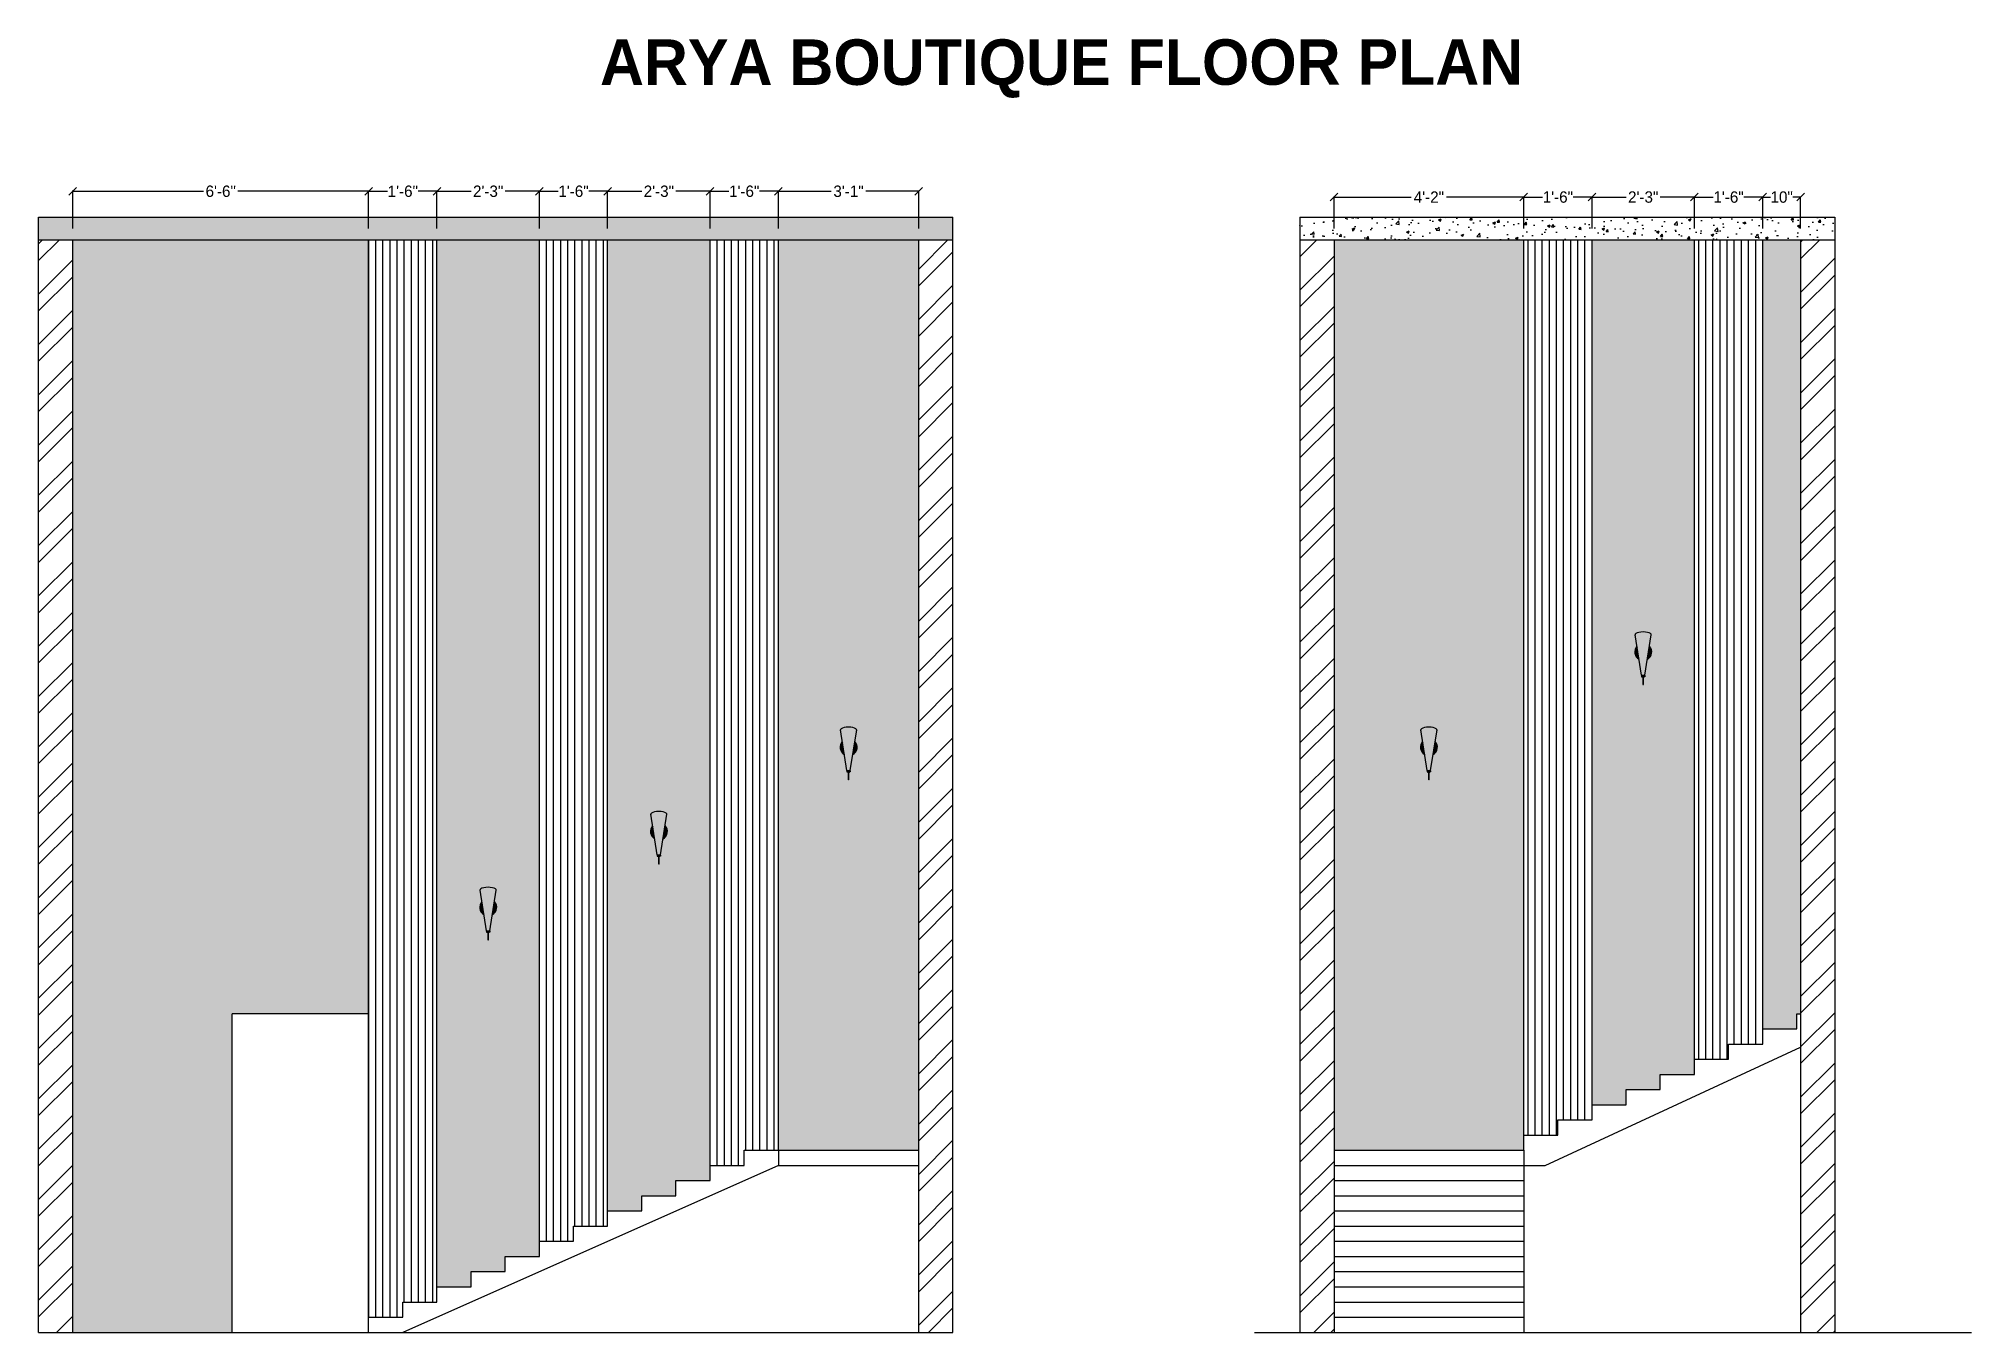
# Model space of a CAD drawing. Header units: inches. Extents: x 9636 to 21597, y -10243 to 557.
# Drawn here: x 18094 to 18603, y -4073 to -3732 of the extents above; entities that cross this region are included whole.
import ezdxf

# ---------------------------------------------------------------- set-up
doc = ezdxf.new("R2010")
doc.units = ezdxf.units.IN
doc.header["$MEASUREMENT"] = 0
doc.layers.add('IEL-HATCH-002', color=7, linetype='Continuous')
doc.styles.add('HEMI', font='stylu.ttf')
doc.styles.get("Standard").update_dxf_attribs({"font": 'arial.ttf'})
doc.dimstyles.get("Standard").update_dxf_attribs({"dimtxt": 0.18, "dimasz": 0.18, "dimexe": 0.18, "dimexo": 0.0625, "dimgap": 0.09, "dimtad": 0, "dimtih": 1, "dimtoh": 1, "dimdec": 0, "dimzin": 0, "dimdsep": 46, "dimlunit": 4, "dimtxsty": 'Standard', "dimcen": 0.09, "dimadec": 0, "dimazin": 0, "dimtfac": 1, "dimtdec": 0, "dimtofl": 0, "dimtmove": 0, "dimatfit": 3, "dimfxl": 1, "dimtolj": 1, "dimtzin": 0, "dimarcsym": 0})
pattern_1 = [(90, (4978.7535, -12425.654), (-1.875, 0), [])]
pattern_2 = [(45, (-590.134, 2269.9855), (-6.629126, 6.629126), []), (45, (-585.715, 2269.9855), (-6.629126, 6.629126), [])]

msp = doc.modelspace()

# ---------------------------------------------------------------- texts
at = {"color": 1, "lineweight": 15, "insert": (18509.41, -3732.23), "char_height": 12, "width": 292.2373, "attachment_point": 3, "rotation": 0.0094, "style": 'HEMI'}
msp.add_mtext('\\pxqc;{\\fStylus BT|b1|i0|c0|p34;ARYA BOUTIQUE FLOOR PLAN}', dxfattribs=at)

# ---------------------------------------------------------------- blocks, each defined once
blk = doc.blocks.new('A$C1D9450B6')
for p, q in [((50, 68), (2, 365)), ((73, 68), (121, 365)), ((50, 68), (73, 68)), ((50, 61), (73, 61)), ((55, 57), (68, 57))]:
    blk.add_line(p, q)
for points in [[(51, 68, 0.358502), (48, 64, 0.121009), (50, 61, 0.162278), (49, 58, 0.138426), (55, 57, -0.582953)], [(59, 57), (59, 3, 0.963649), (64, 3), (64, 57)], [(72, 68, -0.358502), (74, 64, -0.121009), (73, 61, -0.162278), (74, 58, -0.138426), (68, 57, 0.582953)]]:
    blk.add_lwpolyline(points, format="xyb")
for centre, major_axis, ratio, start_param, end_param in [((61, 365), (-59.6, 0), 0.342282, 3.031602, 6.393176), ((62, 239), (0, -62.2), 1, 3.986978, 5.756737), ((62, 239), (0, -57.5), 1, 4.055668, 5.688047), ((62, 239), (0, -62.2), 1, 6.785259, 8.603767), ((62, 239), (0, -57.5), 1, 6.85041, 8.538615)]:
    blk.add_ellipse(centre, major_axis=major_axis, ratio=ratio, start_param=start_param, end_param=end_param)
blk = doc.blocks.new('SRG')
at = {"layer": 'IEL-HATCH-002', "true_color": 0x000000, "transparency": 33554687}
h = blk.add_hatch(color=18, dxfattribs=at)
h.dxf.hatch_style = 1
h.set_gradient(color1=(244, 238, 81), name='INVCURVED')
edge = h.paths.add_edge_path()
edge.add_ellipse((13660.9, 8558.7), major_axis=(-6.65, 0), ratio=0.342282, start_angle=180, end_angle=360)
edge.add_line((13654.3, 8558.7), (13659.6, 8525.6))
edge.add_line((13659.6, 8525.6), (13662.2, 8525.6))
edge.add_line((13662.2, 8525.6), (13667.5, 8558.7))
at = {"layer": 'IEL-HATCH-002', "true_color": 0x636466, "transparency": 33554687}
h = blk.add_hatch(color=251, dxfattribs=at)
h.dxf.hatch_style = 1
edge = h.paths.add_edge_path(flags=17)
edge.add_ellipse((13661, 8544.6), major_axis=(4.54, 4.54), ratio=1, start_angle=97.3727, end_angle=190.9011)
edge.add_line((13657.4, 8539.3), (13655.9, 8548.5))
edge = h.paths.add_edge_path()
edge.add_ellipse((13661, 8544.6), major_axis=(4.54, 4.54), ratio=1, start_angle=97.3727, end_angle=190.9011, ccw=False)
edge.add_line((13655.9, 8548.5), (13655.8, 8549.2))
edge.add_ellipse((13661, 8544.6), major_axis=(4.91, 4.91), ratio=1, start_angle=93.437, end_angle=194.8368)
edge.add_line((13657.5, 8538.6), (13657.4, 8539.3))
edge = h.paths.add_edge_path(flags=17)
edge.add_ellipse((13661, 8544.6), major_axis=(-4.54, 4.54), ratio=1, start_angle=167.4996, end_angle=264.2266)
edge.add_line((13665.9, 8548.7), (13664.4, 8539.2))
edge = h.paths.add_edge_path()
edge.add_ellipse((13661, 8544.6), major_axis=(-4.91, 4.91), ratio=1, start_angle=163.7667, end_angle=267.9595)
edge.add_line((13666, 8549.4), (13665.9, 8548.7))
edge.add_ellipse((13661, 8544.6), major_axis=(-4.54, 4.54), ratio=1, start_angle=167.4996, end_angle=264.2266, ccw=False)
edge.add_line((13664.4, 8539.2), (13664.3, 8538.5))
h = blk.add_hatch(color=251, dxfattribs=at)
h.dxf.hatch_style = 1
h.paths.add_polyline_path([(13662, 8525.6), (13659.8, 8525.6, 0.358502), (13659.5, 8525.1, 0.121009), (13659.6, 8524.8), (13662.2, 8524.8, 0.121009), (13662.4, 8525.1, 0.358502)])
h.paths.add_polyline_path([(13662.2, 8524.8), (13659.6, 8524.8, 0.162278), (13659.5, 8524.5, 0.138426), (13660.2, 8524.4), (13661.6, 8524.4, 0.138426), (13662.3, 8524.5, 0.162278)])
h.paths.add_polyline_path([(13661.2, 8524.4), (13660.6, 8524.4), (13660.6, 8518.3, 0.963649), (13661.2, 8518.3)])
at = {"xscale": 0.1115278942367875, "yscale": 0.1115278942367875, "zscale": 0.1115278942367875}
blk.add_blockref('A$C1D9450B6', (13654.1, 8518), dxfattribs=at)
blk = doc.blocks.new('_Oblique')
at = {"color": 0, "linetype": 'ByBlock', "lineweight": -2}
blk.add_line((-0.5, -0.5), (0.5, 0.5), dxfattribs=at)
blk = doc.blocks.new('*D412')
at = {"color": 254, "lineweight": -2, "transparency": 16777216}
for p, q in [((18102.62, -3782.1), (18102.62, -3772.13)), ((18180.62, -3782.1), (18180.62, -3772.13))]:
    blk.add_line(p, q, dxfattribs=at)
at = {"color": 5, "lineweight": -2, "transparency": 16777216}
for p, q in [((18102.62, -3772.31), (18137.08, -3772.31)), ((18180.62, -3772.31), (18146.17, -3772.31))]:
    blk.add_line(p, q, dxfattribs=at)
at = {"layer": 'Defpoints', "color": 0, "transparency": 16777216}
for p in [(18180.62, -3772.31), (18102.62, -3785.1), (18180.62, -3785.1)]:
    blk.add_point(p, dxfattribs=at)
at = {"color": 5, "lineweight": -2, "transparency": 16777216, "xscale": 2, "yscale": 2, "zscale": 2, "rotation": 180}
blk.add_blockref('_Oblique', (18102.62, -3772.31), dxfattribs=at)
at = {"color": 5, "lineweight": -2, "transparency": 16777216, "xscale": 2, "yscale": 2, "zscale": 2}
blk.add_blockref('_Oblique', (18180.62, -3772.31), dxfattribs=at)
at = {"color": 5, "transparency": 16777216, "insert": (18141.62, -3772.31), "char_height": 3, "attachment_point": 5, "style": 'HEMI'}
blk.add_mtext('\\A1;6\'-6"', dxfattribs=at)
blk = doc.blocks.new('*D413')
at = {"color": 254, "lineweight": -2, "transparency": 16777216}
for p, q in [((18180.62, -3782.1), (18180.62, -3772.13)), ((18198.62, -3782.1), (18198.62, -3772.13))]:
    blk.add_line(p, q, dxfattribs=at)
at = {"color": 5, "lineweight": -2, "transparency": 16777216}
for p, q in [((18180.62, -3772.31), (18185.58, -3772.31)), ((18198.62, -3772.31), (18193.67, -3772.31))]:
    blk.add_line(p, q, dxfattribs=at)
at = {"layer": 'Defpoints', "color": 0, "transparency": 16777216}
for p in [(18198.62, -3772.31), (18180.62, -3785.1), (18198.62, -3785.1)]:
    blk.add_point(p, dxfattribs=at)
at = {"color": 5, "lineweight": -2, "transparency": 16777216, "xscale": 2, "yscale": 2, "zscale": 2, "rotation": 180}
blk.add_blockref('_Oblique', (18180.62, -3772.31), dxfattribs=at)
at = {"color": 5, "lineweight": -2, "transparency": 16777216, "xscale": 2, "yscale": 2, "zscale": 2}
blk.add_blockref('_Oblique', (18198.62, -3772.31), dxfattribs=at)
at = {"color": 5, "transparency": 16777216, "insert": (18189.62, -3772.31), "char_height": 3, "attachment_point": 5, "style": 'HEMI'}
blk.add_mtext('\\A1;1\'-6"', dxfattribs=at)
blk = doc.blocks.new('*D414')
at = {"color": 254, "lineweight": -2, "transparency": 16777216}
for p, q in [((18198.62, -3782.1), (18198.62, -3772.13)), ((18225.62, -3782.1), (18225.62, -3772.13))]:
    blk.add_line(p, q, dxfattribs=at)
at = {"color": 5, "lineweight": -2, "transparency": 16777216}
for p, q in [((18198.62, -3772.31), (18207.64, -3772.31)), ((18225.62, -3772.31), (18216.61, -3772.31))]:
    blk.add_line(p, q, dxfattribs=at)
at = {"layer": 'Defpoints', "color": 0, "transparency": 16777216}
for p in [(18225.62, -3772.31), (18198.62, -3785.1), (18225.62, -3785.1)]:
    blk.add_point(p, dxfattribs=at)
at = {"color": 5, "lineweight": -2, "transparency": 16777216, "xscale": 2, "yscale": 2, "zscale": 2, "rotation": 180}
blk.add_blockref('_Oblique', (18198.62, -3772.31), dxfattribs=at)
at = {"color": 5, "lineweight": -2, "transparency": 16777216, "xscale": 2, "yscale": 2, "zscale": 2}
blk.add_blockref('_Oblique', (18225.62, -3772.31), dxfattribs=at)
at = {"color": 5, "transparency": 16777216, "insert": (18212.12, -3772.31), "char_height": 3, "attachment_point": 5, "style": 'HEMI'}
blk.add_mtext('\\A1;2\'-3"', dxfattribs=at)
blk = doc.blocks.new('*D415')
at = {"color": 254, "lineweight": -2, "transparency": 16777216}
for p, q in [((18225.62, -3782.1), (18225.62, -3772.13)), ((18243.62, -3782.1), (18243.62, -3772.13))]:
    blk.add_line(p, q, dxfattribs=at)
at = {"color": 5, "lineweight": -2, "transparency": 16777216}
for p, q in [((18225.62, -3772.31), (18230.58, -3772.31)), ((18243.62, -3772.31), (18238.67, -3772.31))]:
    blk.add_line(p, q, dxfattribs=at)
at = {"layer": 'Defpoints', "color": 0, "transparency": 16777216}
for p in [(18243.62, -3772.31), (18225.62, -3785.1), (18243.62, -3785.1)]:
    blk.add_point(p, dxfattribs=at)
at = {"color": 5, "lineweight": -2, "transparency": 16777216, "xscale": 2, "yscale": 2, "zscale": 2, "rotation": 180}
blk.add_blockref('_Oblique', (18225.62, -3772.31), dxfattribs=at)
at = {"color": 5, "lineweight": -2, "transparency": 16777216, "xscale": 2, "yscale": 2, "zscale": 2}
blk.add_blockref('_Oblique', (18243.62, -3772.31), dxfattribs=at)
at = {"color": 5, "transparency": 16777216, "insert": (18234.62, -3772.31), "char_height": 3, "attachment_point": 5, "style": 'HEMI'}
blk.add_mtext('\\A1;1\'-6"', dxfattribs=at)
blk = doc.blocks.new('*D416')
at = {"color": 254, "lineweight": -2, "transparency": 16777216}
for p, q in [((18243.62, -3782.1), (18243.62, -3772.13)), ((18270.62, -3782.1), (18270.62, -3772.13))]:
    blk.add_line(p, q, dxfattribs=at)
at = {"color": 5, "lineweight": -2, "transparency": 16777216}
for p, q in [((18243.62, -3772.31), (18252.64, -3772.31)), ((18270.62, -3772.31), (18261.61, -3772.31))]:
    blk.add_line(p, q, dxfattribs=at)
at = {"layer": 'Defpoints', "color": 0, "transparency": 16777216}
for p in [(18270.62, -3772.31), (18243.62, -3785.1), (18270.62, -3785.1)]:
    blk.add_point(p, dxfattribs=at)
at = {"color": 5, "lineweight": -2, "transparency": 16777216, "xscale": 2, "yscale": 2, "zscale": 2, "rotation": 180}
blk.add_blockref('_Oblique', (18243.62, -3772.31), dxfattribs=at)
at = {"color": 5, "lineweight": -2, "transparency": 16777216, "xscale": 2, "yscale": 2, "zscale": 2}
blk.add_blockref('_Oblique', (18270.62, -3772.31), dxfattribs=at)
at = {"color": 5, "transparency": 16777216, "insert": (18257.12, -3772.31), "char_height": 3, "attachment_point": 5, "style": 'HEMI'}
blk.add_mtext('\\A1;2\'-3"', dxfattribs=at)
blk = doc.blocks.new('*D417')
at = {"color": 254, "lineweight": -2, "transparency": 16777216}
for p, q in [((18270.62, -3782.1), (18270.62, -3772.13)), ((18288.62, -3782.1), (18288.62, -3772.13))]:
    blk.add_line(p, q, dxfattribs=at)
at = {"color": 5, "lineweight": -2, "transparency": 16777216}
for p, q in [((18270.62, -3772.31), (18275.58, -3772.31)), ((18288.62, -3772.31), (18283.67, -3772.31))]:
    blk.add_line(p, q, dxfattribs=at)
at = {"layer": 'Defpoints', "color": 0, "transparency": 16777216}
for p in [(18288.62, -3772.31), (18270.62, -3785.1), (18288.62, -3785.1)]:
    blk.add_point(p, dxfattribs=at)
at = {"color": 5, "lineweight": -2, "transparency": 16777216, "xscale": 2, "yscale": 2, "zscale": 2, "rotation": 180}
blk.add_blockref('_Oblique', (18270.62, -3772.31), dxfattribs=at)
at = {"color": 5, "lineweight": -2, "transparency": 16777216, "xscale": 2, "yscale": 2, "zscale": 2}
blk.add_blockref('_Oblique', (18288.62, -3772.31), dxfattribs=at)
at = {"color": 5, "transparency": 16777216, "insert": (18279.62, -3772.31), "char_height": 3, "attachment_point": 5, "style": 'HEMI'}
blk.add_mtext('\\A1;1\'-6"', dxfattribs=at)
blk = doc.blocks.new('*D418')
at = {"color": 254, "lineweight": -2, "transparency": 16777216}
for p, q in [((18288.62, -3782.1), (18288.62, -3772.13)), ((18325.62, -3782.1), (18325.62, -3772.13))]:
    blk.add_line(p, q, dxfattribs=at)
at = {"color": 5, "lineweight": -2, "transparency": 16777216}
for p, q in [((18288.62, -3772.31), (18302.54, -3772.31)), ((18325.62, -3772.31), (18311.7, -3772.31))]:
    blk.add_line(p, q, dxfattribs=at)
at = {"layer": 'Defpoints', "color": 0, "transparency": 16777216}
for p in [(18325.62, -3772.31), (18288.62, -3785.1), (18325.62, -3785.1)]:
    blk.add_point(p, dxfattribs=at)
at = {"color": 5, "lineweight": -2, "transparency": 16777216, "xscale": 2, "yscale": 2, "zscale": 2, "rotation": 180}
blk.add_blockref('_Oblique', (18288.62, -3772.31), dxfattribs=at)
at = {"color": 5, "lineweight": -2, "transparency": 16777216, "xscale": 2, "yscale": 2, "zscale": 2}
blk.add_blockref('_Oblique', (18325.62, -3772.31), dxfattribs=at)
at = {"color": 5, "transparency": 16777216, "insert": (18307.12, -3772.31), "char_height": 3, "attachment_point": 5, "style": 'HEMI'}
blk.add_mtext('\\A1;3\'-1"', dxfattribs=at)
blk = doc.blocks.new('*D419')
at = {"color": 254, "lineweight": -2, "transparency": 16777216}
for p, q in [((18435.11, -3782.1), (18435.11, -3773.66)), ((18485.11, -3782.1), (18485.11, -3773.66))]:
    blk.add_line(p, q, dxfattribs=at)
at = {"color": 5, "lineweight": -2, "transparency": 16777216}
for p, q in [((18435.11, -3773.84), (18455.48, -3773.84)), ((18485.11, -3773.84), (18464.74, -3773.84))]:
    blk.add_line(p, q, dxfattribs=at)
at = {"layer": 'Defpoints', "color": 0, "transparency": 16777216}
for p in [(18485.11, -3773.84), (18435.11, -3785.1), (18485.11, -3785.1)]:
    blk.add_point(p, dxfattribs=at)
at = {"color": 5, "lineweight": -2, "transparency": 16777216, "xscale": 2, "yscale": 2, "zscale": 2, "rotation": 180}
blk.add_blockref('_Oblique', (18435.11, -3773.84), dxfattribs=at)
at = {"color": 5, "lineweight": -2, "transparency": 16777216, "xscale": 2, "yscale": 2, "zscale": 2}
blk.add_blockref('_Oblique', (18485.11, -3773.84), dxfattribs=at)
at = {"color": 5, "transparency": 16777216, "insert": (18460.11, -3773.84), "char_height": 3, "attachment_point": 5, "style": 'HEMI'}
blk.add_mtext('\\A1;4\'-2"', dxfattribs=at)
blk = doc.blocks.new('*D420')
at = {"color": 254, "lineweight": -2, "transparency": 16777216}
for p, q in [((18485.11, -3782.1), (18485.11, -3773.66)), ((18503.11, -3782.1), (18503.11, -3773.66))]:
    blk.add_line(p, q, dxfattribs=at)
at = {"color": 5, "lineweight": -2, "transparency": 16777216}
for p, q in [((18485.11, -3773.84), (18490.06, -3773.84)), ((18503.11, -3773.84), (18498.16, -3773.84))]:
    blk.add_line(p, q, dxfattribs=at)
at = {"layer": 'Defpoints', "color": 0, "transparency": 16777216}
for p in [(18503.11, -3773.84), (18485.11, -3785.1), (18503.11, -3785.1)]:
    blk.add_point(p, dxfattribs=at)
at = {"color": 5, "lineweight": -2, "transparency": 16777216, "xscale": 2, "yscale": 2, "zscale": 2, "rotation": 180}
blk.add_blockref('_Oblique', (18485.11, -3773.84), dxfattribs=at)
at = {"color": 5, "lineweight": -2, "transparency": 16777216, "xscale": 2, "yscale": 2, "zscale": 2}
blk.add_blockref('_Oblique', (18503.11, -3773.84), dxfattribs=at)
at = {"color": 5, "transparency": 16777216, "insert": (18494.11, -3773.84), "char_height": 3, "attachment_point": 5, "style": 'HEMI'}
blk.add_mtext('\\A1;1\'-6"', dxfattribs=at)
blk = doc.blocks.new('*D421')
at = {"color": 254, "lineweight": -2, "transparency": 16777216}
for p, q in [((18503.11, -3782.1), (18503.11, -3773.66)), ((18530.11, -3782.1), (18530.11, -3773.66))]:
    blk.add_line(p, q, dxfattribs=at)
at = {"color": 5, "lineweight": -2, "transparency": 16777216}
for p, q in [((18503.11, -3773.84), (18512.12, -3773.84)), ((18530.11, -3773.84), (18521.1, -3773.84))]:
    blk.add_line(p, q, dxfattribs=at)
at = {"layer": 'Defpoints', "color": 0, "transparency": 16777216}
for p in [(18530.11, -3773.84), (18503.11, -3785.1), (18530.11, -3785.1)]:
    blk.add_point(p, dxfattribs=at)
at = {"color": 5, "lineweight": -2, "transparency": 16777216, "xscale": 2, "yscale": 2, "zscale": 2, "rotation": 180}
blk.add_blockref('_Oblique', (18503.11, -3773.84), dxfattribs=at)
at = {"color": 5, "lineweight": -2, "transparency": 16777216, "xscale": 2, "yscale": 2, "zscale": 2}
blk.add_blockref('_Oblique', (18530.11, -3773.84), dxfattribs=at)
at = {"color": 5, "transparency": 16777216, "insert": (18516.61, -3773.84), "char_height": 3, "attachment_point": 5, "style": 'HEMI'}
blk.add_mtext('\\A1;2\'-3"', dxfattribs=at)
blk = doc.blocks.new('*D422')
at = {"color": 254, "lineweight": -2, "transparency": 16777216}
for p, q in [((18530.11, -3782.1), (18530.11, -3773.66)), ((18548.11, -3782.1), (18548.11, -3773.66))]:
    blk.add_line(p, q, dxfattribs=at)
at = {"color": 5, "lineweight": -2, "transparency": 16777216}
for p, q in [((18530.11, -3773.84), (18535.06, -3773.84)), ((18548.11, -3773.84), (18543.16, -3773.84))]:
    blk.add_line(p, q, dxfattribs=at)
at = {"layer": 'Defpoints', "color": 0, "transparency": 16777216}
for p in [(18548.11, -3773.84), (18530.11, -3785.1), (18548.11, -3785.1)]:
    blk.add_point(p, dxfattribs=at)
at = {"color": 5, "lineweight": -2, "transparency": 16777216, "xscale": 2, "yscale": 2, "zscale": 2, "rotation": 180}
blk.add_blockref('_Oblique', (18530.11, -3773.84), dxfattribs=at)
at = {"color": 5, "lineweight": -2, "transparency": 16777216, "xscale": 2, "yscale": 2, "zscale": 2}
blk.add_blockref('_Oblique', (18548.11, -3773.84), dxfattribs=at)
at = {"color": 5, "transparency": 16777216, "insert": (18539.11, -3773.84), "char_height": 3, "attachment_point": 5, "style": 'HEMI'}
blk.add_mtext('\\A1;1\'-6"', dxfattribs=at)
blk = doc.blocks.new('*D423')
at = {"color": 254, "lineweight": -2, "transparency": 16777216}
for p, q in [((18548.11, -3782.1), (18548.11, -3773.66)), ((18558.11, -3782.1), (18558.11, -3773.66))]:
    blk.add_line(p, q, dxfattribs=at)
at = {"color": 5, "lineweight": -2, "transparency": 16777216}
for p, q in [((18548.11, -3773.84), (18550.2, -3773.84)), ((18558.11, -3773.84), (18556.02, -3773.84))]:
    blk.add_line(p, q, dxfattribs=at)
at = {"layer": 'Defpoints', "color": 0, "transparency": 16777216}
for p in [(18558.11, -3773.84), (18548.11, -3785.1), (18558.11, -3785.1)]:
    blk.add_point(p, dxfattribs=at)
at = {"color": 5, "lineweight": -2, "transparency": 16777216, "xscale": 2, "yscale": 2, "zscale": 2, "rotation": 180}
blk.add_blockref('_Oblique', (18548.11, -3773.84), dxfattribs=at)
at = {"color": 5, "lineweight": -2, "transparency": 16777216, "xscale": 2, "yscale": 2, "zscale": 2}
blk.add_blockref('_Oblique', (18558.11, -3773.84), dxfattribs=at)
at = {"color": 5, "transparency": 16777216, "insert": (18553.11, -3773.84), "char_height": 3, "attachment_point": 5, "style": 'HEMI'}
blk.add_mtext('\\A1;10"', dxfattribs=at)

# ---------------------------------------------------------------- dimensions: what is measured, and where the dimension line sits
at = {"color": 18, "true_color": 0x000000}
for base, p1, p2, override, picture, middle in [((18180.62, -3772.31), (18102.62, -3785.1), (18180.62, -3785.1), {"dimtxt": 3, "dimasz": 2, "dimexo": 3, "dimtxsty": 'HEMI', "dimblk": 'Oblique', "dimcen": 0, "dimclrd": 5, "dimclre": 254, "dimclrt": 5, "dimldrblk": 'Oblique', "dimfxl": 0.03937, "dimarcsym": 1}, '*D412', (18141.62, -3772.31)), ((18198.62, -3772.31), (18180.62, -3785.1), (18198.62, -3785.1), {"dimtxt": 3, "dimasz": 2, "dimexo": 3, "dimtxsty": 'HEMI', "dimblk": 'Oblique', "dimcen": 0, "dimclrd": 5, "dimclre": 254, "dimclrt": 5, "dimtmove": 1, "dimldrblk": 'Oblique', "dimfxl": 0.03937, "dimarcsym": 1}, '*D413', (18189.62, -3772.31)), ((18225.62, -3772.31), (18198.62, -3785.1), (18225.62, -3785.1), {"dimtxt": 3, "dimasz": 2, "dimexo": 3, "dimtxsty": 'HEMI', "dimblk": 'Oblique', "dimcen": 0, "dimclrd": 5, "dimclre": 254, "dimclrt": 5, "dimtmove": 1, "dimldrblk": 'Oblique', "dimfxl": 0.03937, "dimarcsym": 1}, '*D414', (18212.12, -3772.31)), ((18243.62, -3772.31), (18225.62, -3785.1), (18243.62, -3785.1), {"dimtxt": 3, "dimasz": 2, "dimexo": 3, "dimtxsty": 'HEMI', "dimblk": 'Oblique', "dimcen": 0, "dimclrd": 5, "dimclre": 254, "dimclrt": 5, "dimtmove": 1, "dimldrblk": 'Oblique', "dimfxl": 0.03937, "dimarcsym": 1}, '*D415', (18234.62, -3772.31)), ((18270.62, -3772.31), (18243.62, -3785.1), (18270.62, -3785.1), {"dimtxt": 3, "dimasz": 2, "dimexo": 3, "dimtxsty": 'HEMI', "dimblk": 'Oblique', "dimcen": 0, "dimclrd": 5, "dimclre": 254, "dimclrt": 5, "dimtmove": 1, "dimldrblk": 'Oblique', "dimfxl": 0.03937, "dimarcsym": 1}, '*D416', (18257.12, -3772.31)), ((18288.62, -3772.31), (18270.62, -3785.1), (18288.62, -3785.1), {"dimtxt": 3, "dimasz": 2, "dimexo": 3, "dimtxsty": 'HEMI', "dimblk": 'Oblique', "dimcen": 0, "dimclrd": 5, "dimclre": 254, "dimclrt": 5, "dimtmove": 1, "dimldrblk": 'Oblique', "dimfxl": 0.03937, "dimarcsym": 1}, '*D417', (18279.62, -3772.31)), ((18325.62, -3772.31), (18288.62, -3785.1), (18325.62, -3785.1), {"dimtxt": 3, "dimasz": 2, "dimexo": 3, "dimtxsty": 'HEMI', "dimblk": 'Oblique', "dimcen": 0, "dimclrd": 5, "dimclre": 254, "dimclrt": 5, "dimtmove": 1, "dimldrblk": 'Oblique', "dimfxl": 0.03937, "dimarcsym": 1}, '*D418', (18307.12, -3772.31)), ((18485.11, -3773.84), (18435.11, -3785.1), (18485.11, -3785.1), {"dimtxt": 3, "dimasz": 2, "dimexo": 3, "dimtxsty": 'HEMI', "dimblk": 'Oblique', "dimcen": 0, "dimclrd": 5, "dimclre": 254, "dimclrt": 5, "dimldrblk": 'Oblique', "dimfxl": 0.03937, "dimarcsym": 1}, '*D419', (18460.11, -3773.84)), ((18503.11, -3773.84), (18485.11, -3785.1), (18503.11, -3785.1), {"dimtxt": 3, "dimasz": 2, "dimexo": 3, "dimtxsty": 'HEMI', "dimblk": 'Oblique', "dimcen": 0, "dimclrd": 5, "dimclre": 254, "dimclrt": 5, "dimtmove": 1, "dimldrblk": 'Oblique', "dimfxl": 0.03937, "dimarcsym": 1}, '*D420', (18494.11, -3773.84)), ((18530.11, -3773.84), (18503.11, -3785.1), (18530.11, -3785.1), {"dimtxt": 3, "dimasz": 2, "dimexo": 3, "dimtxsty": 'HEMI', "dimblk": 'Oblique', "dimcen": 0, "dimclrd": 5, "dimclre": 254, "dimclrt": 5, "dimtmove": 1, "dimldrblk": 'Oblique', "dimfxl": 0.03937, "dimarcsym": 1}, '*D421', (18516.61, -3773.84)), ((18548.11, -3773.84), (18530.11, -3785.1), (18548.11, -3785.1), {"dimtxt": 3, "dimasz": 2, "dimexo": 3, "dimtxsty": 'HEMI', "dimblk": 'Oblique', "dimcen": 0, "dimclrd": 5, "dimclre": 254, "dimclrt": 5, "dimtmove": 1, "dimldrblk": 'Oblique', "dimfxl": 0.03937, "dimarcsym": 1}, '*D422', (18539.11, -3773.84)), ((18558.11, -3773.84), (18548.11, -3785.1), (18558.11, -3785.1), {"dimtxt": 3, "dimasz": 2, "dimexo": 3, "dimtxsty": 'HEMI', "dimblk": 'Oblique', "dimcen": 0, "dimclrd": 5, "dimclre": 254, "dimclrt": 5, "dimtmove": 1, "dimldrblk": 'Oblique', "dimfxl": 0.03937, "dimarcsym": 1}, '*D423', (18553.11, -3773.84))]:
    dim = msp.add_linear_dim(base=base, p1=p1, p2=p2, dimstyle='Standard', override=override, dxfattribs=at)
    dim.commit()
    dim.dimension.update_dxf_attribs({"geometry": picture, "text_midpoint": middle})

# ---------------------------------------------------------------- hatches: boundary and pattern name
at = {"layer": 'IEL-HATCH-002', "true_color": 0x939598, "transparency": 33554687}
h = msp.add_hatch(dxfattribs=at)
h.set_pattern_fill('AR-CONC', color=252)
h.set_pattern_definition([(50, (5414.645, -12768.3306), (7.1726018, -0.6275213), [0.75, -8.25]), (355, (5414.645, -12768.3306), (-1.3875133, 7.5219213), [0.6, -6.6]), (100.451444, (5415.243, -12768.383), (5.7850885, 6.8944), [0.637402, -7.011421]), (46.1842, (5414.645, -12766.331), (10.6724133, -1.655193), [1.125, -12.375]), (96.635635, (5415.535, -12766.469), (9.3466195, 9.741186), [0.9561034, -10.5171376]), (351.18416, (5414.645, -12766.331), (9.3466195, 9.741186), [0.9, -9.9]), (21, (5415.645, -12766.8306), (5.9690705, -4.026189), [0.75, -8.25]), (326, (5415.645, -12766.8306), (2.4331533, 7.2515005), [0.6, -6.6]), (71.451445, (5416.1426, -12767.166), (8.4022238, 3.2253115), [0.637402, -7.011421]), (37.5, (5414.6452, -12768.3306), (0.12159855, 3.32893854), [0, -6.52, 0, -6.7, 0, -6.625]), (7.5, (5414.6452, -12768.3306), (2.6306954, 3.9441171), [0, -3.82, 0, -6.37, 0, -2.525]), (327.5, (5412.4152, -12768.3306), (5.33822436, -0.2255487), [0, -2.5, 0, -7.8, 0, -10.35]), (317.5, (5411.415, -12768.3306), (5.8318617, 1.0010498), [0, -3.25, 0, -5.18, 0, -7.35])])
h.paths.add_polyline_path([(18334.62, -3779.1), (18093.62, -3779.1), (18093.62, -3785.1), (18334.62, -3785.1)])
h = msp.add_hatch(dxfattribs=at)
h.set_pattern_fill('AR-CONC', color=252)
h.set_pattern_definition([(50, (5747.132, -12768.3306), (7.1726018, -0.6275213), [0.75, -8.25]), (355, (5747.132, -12768.3306), (-1.3875133, 7.5219213), [0.6, -6.6]), (100.451444, (5747.73, -12768.383), (5.7850885, 6.8944), [0.637402, -7.011421]), (46.1842, (5747.132, -12766.331), (10.6724133, -1.655193), [1.125, -12.375]), (96.635635, (5748.021, -12766.469), (9.3466195, 9.741186), [0.9561034, -10.5171376]), (351.18416, (5747.132, -12766.331), (9.3466195, 9.741186), [0.9, -9.9]), (21, (5748.132, -12766.8306), (5.9690705, -4.026189), [0.75, -8.25]), (326, (5748.132, -12766.8306), (2.4331533, 7.2515005), [0.6, -6.6]), (71.451445, (5748.6295, -12767.166), (8.4022238, 3.2253115), [0.637402, -7.011421]), (37.5, (5747.132, -12768.3306), (0.12159855, 3.32893854), [0, -6.52, 0, -6.7, 0, -6.625]), (7.5, (5747.132, -12768.3306), (2.6306954, 3.9441171), [0, -3.82, 0, -6.37, 0, -2.525]), (327.5, (5744.902, -12768.3306), (5.33822436, -0.2255487), [0, -2.5, 0, -7.8, 0, -10.35]), (317.5, (5743.902, -12768.3306), (5.8318617, 1.0010498), [0, -3.25, 0, -5.18, 0, -7.35])])
h.paths.add_polyline_path([(18567.11, -3779.1), (18426.11, -3779.1), (18426.11, -3785.1), (18567.11, -3785.1)])
at = {"layer": 'IEL-HATCH-002', "true_color": 0xf27172, "transparency": 33554687}
h = msp.add_hatch(dxfattribs=at)
h.set_pattern_fill('ANSI32', color=11, scale=25)
h.set_pattern_definition(pattern_2)
h.paths.add_polyline_path([(18102.62, -3785.1), (18093.62, -3785.1), (18093.62, -4073.1), (18102.62, -4073.1)])
h.paths.add_polyline_path([(18334.62, -3785.1), (18325.62, -3785.1), (18325.62, -4073.1), (18334.62, -4073.1)])
at = {"layer": 'IEL-HATCH-002', "true_color": 0xf6f1ef, "transparency": 33554687}
h = msp.add_hatch(color=7, dxfattribs=at)
h.dxf.hatch_style = 1
h.paths.add_polyline_path([(18180.62, -3785.1), (18102.62, -3785.1), (18102.62, -4073.1), (18144.62, -4073.1), (18144.62, -3989.1), (18180.62, -3989.1)])
h.paths.add_polyline_path([(18225.62, -3785.1), (18198.62, -3785.1), (18198.62, -4061.1), (18207.62, -4061.1), (18207.62, -4057.1), (18216.62, -4057.1), (18216.62, -4053.1), (18225.62, -4053.1), (18225.62, -4049.1)])
h.paths.add_polyline_path([(18270.62, -3785.1), (18243.62, -3785.1), (18243.62, -4041.1), (18252.62, -4041.1), (18252.62, -4037.1), (18261.62, -4037.1), (18261.62, -4033.1), (18270.62, -4033.1), (18270.62, -4029.1)])
h.paths.add_polyline_path([(18325.62, -3785.1), (18288.62, -3785.1), (18288.62, -4025.1), (18325.62, -4025.1)])
at = {"layer": 'IEL-HATCH-002', "true_color": 0xad8771, "transparency": 33554687}
h = msp.add_hatch(dxfattribs=at)
h.set_pattern_fill('ANSI31', color=23, scale=15, angle=45)
h.set_pattern_definition(pattern_1)
h.paths.add_polyline_path([(18198.62, -3785.1), (18180.62, -3785.1), (18180.62, -4069.1), (18189.62, -4069.1), (18189.62, -4065.1), (18198.62, -4065.1), (18198.62, -4061.1)])
h.paths.add_polyline_path([(18243.62, -3785.1), (18225.62, -3785.1), (18225.62, -4049.1), (18234.62, -4049.1), (18234.62, -4045.1), (18243.62, -4045.1), (18243.62, -4041.1)])
h.paths.add_polyline_path([(18288.62, -3785.1), (18270.62, -3785.1), (18270.62, -4029.1), (18279.62, -4029.1), (18279.62, -4025.1), (18288.62, -4025.1)])
at = {"layer": 'IEL-HATCH-002', "true_color": 0xf27172, "transparency": 33554687}
h = msp.add_hatch(dxfattribs=at)
h.set_pattern_fill('ANSI32', color=11, scale=25)
h.set_pattern_definition(pattern_2)
h.paths.add_polyline_path([(18435.11, -3785.1), (18426.11, -3785.1), (18426.11, -4073.1), (18435.11, -4073.1)])
h.paths.add_polyline_path([(18567.11, -3785.1), (18558.11, -3785.1), (18558.11, -4073.1), (18567.11, -4073.1)])
at = {"layer": 'IEL-HATCH-002', "true_color": 0xf6f1ef, "transparency": 33554687}
h = msp.add_hatch(color=7, dxfattribs=at)
h.dxf.hatch_style = 1
h.paths.add_polyline_path([(18485.11, -3785.1), (18435.11, -3785.1), (18435.11, -4025.1), (18485.11, -4025.1), (18485.11, -4021.1)])
h.paths.add_polyline_path([(18530.11, -3785.1), (18503.11, -3785.1), (18503.11, -4013.1), (18512.11, -4013.1), (18512.11, -4009.1), (18521.11, -4009.1), (18521.11, -4005.1), (18530.11, -4005.1), (18530.11, -4001.1)])
h.paths.add_polyline_path([(18558.11, -3785.1), (18548.11, -3785.1), (18548.11, -3993.1), (18557.11, -3993.1), (18557.11, -3989.1), (18558.11, -3989.1)])
at = {"layer": 'IEL-HATCH-002', "true_color": 0xad8771, "transparency": 33554687}
h = msp.add_hatch(dxfattribs=at)
h.set_pattern_fill('ANSI31', color=23, scale=15, angle=45)
h.set_pattern_definition(pattern_1)
h.paths.add_polyline_path([(18503.11, -3785.1), (18485.11, -3785.1), (18485.11, -4021.1), (18494.11, -4021.1), (18494.11, -4017.1), (18503.11, -4017.1), (18503.11, -4013.1)])
h.paths.add_polyline_path([(18548.11, -3785.1), (18530.11, -3785.1), (18530.11, -4001.1), (18539.11, -4001.1), (18539.11, -3997.1), (18548.11, -3997.1), (18548.11, -3993.1)])

# ---------------------------------------------------------------- linework, layer by layer
at = {"color": 18, "true_color": 0x000000}
for p, q in [((18093.62, -4073.1), (18093.62, -3779.1)), ((18093.62, -3779.1), (18334.62, -3779.1)), ((18334.62, -4073.1), (18334.62, -3779.1)), ((18426.11, -3779.1), (18426.11, -4073.1)), ((18567.11, -3779.1), (18567.11, -4073.1)), ((18093.62, -3785.1), (18334.62, -3785.1)), ((18102.62, -4073.1), (18102.62, -3785.1)), ((18180.62, -4073.1), (18180.62, -3785.1)), ((18198.62, -4061.1), (18198.62, -3785.1)), ((18225.62, -4049.1), (18225.62, -3785.1)), ((18243.62, -4041.1), (18243.62, -3785.1)), ((18270.62, -4029.1), (18270.62, -3785.1)), ((18288.62, -4025.1), (18288.62, -3785.1)), ((18325.62, -4073.1), (18325.62, -3785.1)), ((18435.11, -3785.1), (18435.11, -4073.1)), ((18485.11, -4023.1), (18485.11, -3785.1)), ((18503.11, -4013.1), (18503.11, -3785.1)), ((18530.11, -4001.1), (18530.11, -3785.1)), ((18548.11, -3993.1), (18548.11, -3785.1)), ((18558.11, -3785.1), (18558.11, -4073.1)), ((18144.62, -4073.1), (18144.62, -3989.1)), ((18180.62, -3989.1), (18144.62, -3989.1)), ((18180.62, -4073.1), (18180.62, -3989.1)), ((18557.11, -3993.1), (18557.11, -3989.1)), ((18557.11, -3989.1), (18558.11, -3989.1)), ((18548.11, -3997.1), (18548.11, -3993.1)), ((18548.11, -3993.1), (18557.11, -3993.1)), ((18490.76, -4029.1), (18558.11, -3997.92)), ((18539.11, -4001.1), (18539.11, -3997.1)), ((18539.11, -3997.1), (18548.11, -3997.1)), ((18530.11, -4005.1), (18530.11, -4001.1)), ((18530.11, -4001.1), (18539.11, -4001.1)), ((18512.11, -4013.1), (18512.11, -4009.1)), ((18512.11, -4009.1), (18521.11, -4009.1)), ((18521.11, -4009.1), (18521.11, -4005.1)), ((18521.11, -4005.1), (18530.11, -4005.1)), ((18503.11, -4017.1), (18503.11, -4013.1)), ((18503.11, -4013.1), (18512.11, -4013.1)), ((18494.11, -4021.1), (18494.11, -4017.1)), ((18494.11, -4017.1), (18503.11, -4017.1)), ((18485.11, -4025.1), (18485.11, -4021.1)), ((18485.11, -4021.1), (18494.11, -4021.1)), ((18288.62, -4029.1), (18189.62, -4073.1)), ((18270.62, -4033.1), (18270.62, -4029.1)), ((18270.62, -4029.1), (18279.62, -4029.1)), ((18279.62, -4029.1), (18279.62, -4025.1)), ((18279.62, -4025.1), (18288.62, -4025.1)), ((18288.62, -4025.1), (18325.62, -4025.1)), ((18288.62, -4025.1), (18288.62, -4029.1)), ((18288.62, -4029.1), (18325.62, -4029.1)), ((18435.11, -4025.1), (18485.11, -4025.1)), ((18435.11, -4029.1), (18485.11, -4029.1)), ((18485.11, -4025.1), (18485.11, -4073.1)), ((18485.11, -4029.1), (18490.76, -4029.1)), ((18261.62, -4037.1), (18261.62, -4033.1)), ((18261.62, -4033.1), (18270.62, -4033.1)), ((18435.11, -4033.1), (18485.11, -4033.1)), ((18252.62, -4041.1), (18252.62, -4037.1)), ((18252.62, -4037.1), (18261.62, -4037.1)), ((18435.11, -4037.1), (18485.11, -4037.1)), ((18234.62, -4049.1), (18234.62, -4045.1)), ((18234.62, -4045.1), (18243.62, -4045.1)), ((18243.62, -4045.1), (18243.62, -4041.1)), ((18243.62, -4041.1), (18252.62, -4041.1)), ((18435.11, -4041.1), (18485.11, -4041.1)), ((18435.11, -4045.1), (18485.11, -4045.1)), ((18225.62, -4053.1), (18225.62, -4049.1)), ((18225.62, -4049.1), (18234.62, -4049.1)), ((18435.11, -4049.1), (18485.11, -4049.1)), ((18216.62, -4057.1), (18216.62, -4053.1)), ((18216.62, -4053.1), (18225.62, -4053.1)), ((18435.11, -4053.1), (18485.11, -4053.1)), ((18207.62, -4061.1), (18207.62, -4057.1)), ((18207.62, -4057.1), (18216.62, -4057.1)), ((18435.11, -4057.1), (18485.11, -4057.1)), ((18189.62, -4069.1), (18189.62, -4065.1)), ((18189.62, -4065.1), (18198.62, -4065.1)), ((18198.62, -4065.1), (18198.62, -4061.1)), ((18198.62, -4061.1), (18207.62, -4061.1)), ((18435.11, -4061.1), (18485.11, -4061.1)), ((18435.11, -4065.1), (18485.11, -4065.1)), ((18180.62, -4073.1), (18180.62, -4069.1)), ((18180.62, -4069.1), (18189.62, -4069.1)), ((18435.11, -4069.1), (18485.11, -4069.1)), ((18093.62, -4073.1), (18334.62, -4073.1))]:
    msp.add_line(p, q, dxfattribs=at)
for p, q in [((18426.11, -3779.1), (18567.11, -3779.1)), ((18426.11, -3785.1), (18567.11, -3785.1)), ((18414.11, -4073.1), (18603.11, -4073.1))]:
    msp.add_line(p, q)

# ---------------------------------------------------------------- block references
at = {"color": 18, "true_color": 0x000000, "xscale": 0.3228621962473143, "yscale": 0.3228621962473143, "zscale": 0.3228621962473143}
for p in [(14106, -6652.49), (13896.52, -6677.58), (14049.5, -6677.58), (13846.51, -6699.8), (13801.51, -6719.8)]:
    msp.add_blockref('SRG', p, dxfattribs=at)

msp.set_redraw_order([(e.dxf.handle, doc.entitydb.next_handle()) for e in msp.query("TEXT MTEXT ATTDEF DIMENSION ARC_DIMENSION")])  # texts and dimensions are drawn at this point

doc.saveas('drawing.dxf')
